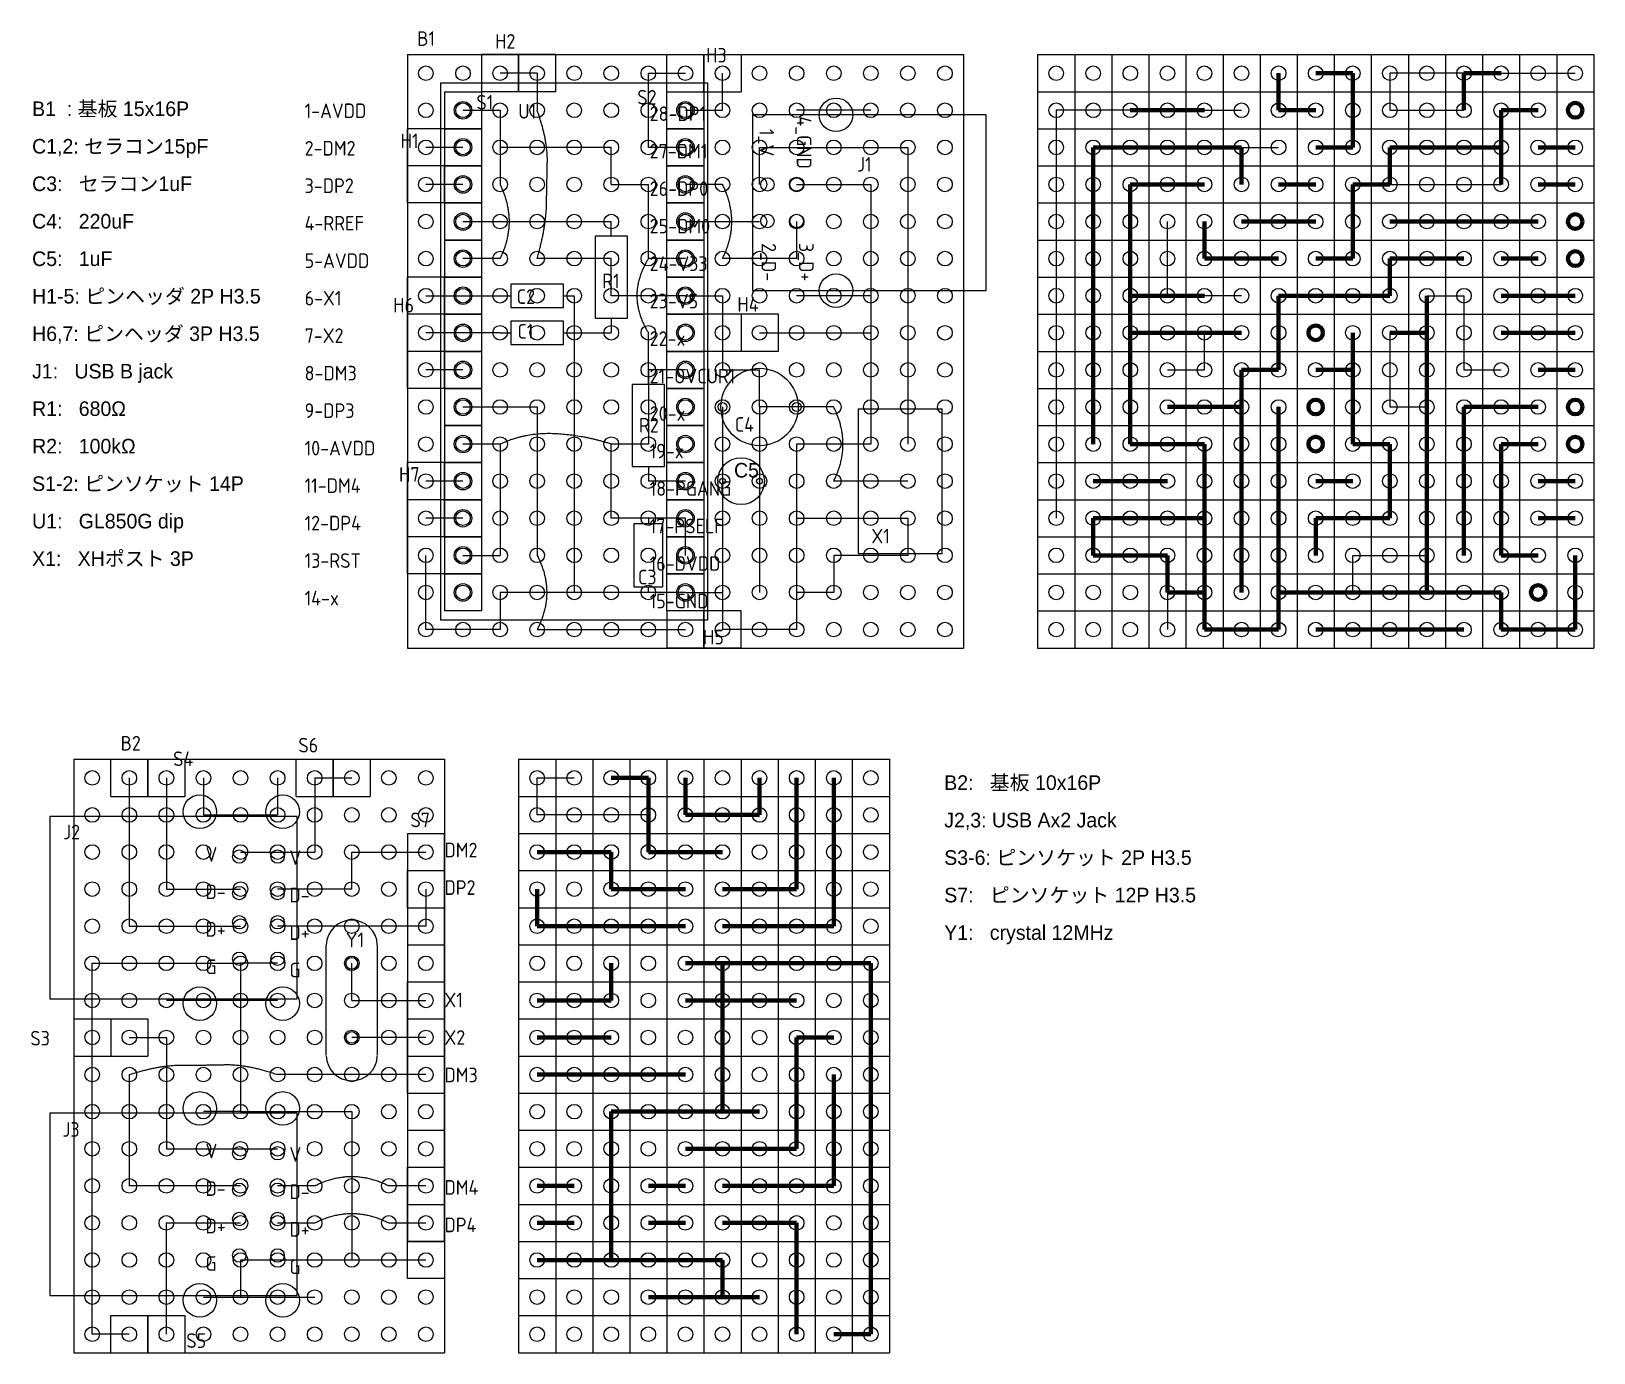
# Model space of a CAD drawing. Extents: x 33 to 140, y 134 to 224.
import ezdxf

# ---------------------------------------------------------------- set-up
doc = ezdxf.new("R2010")
doc.units = 0
doc.linetypes.add('DOT2', pattern=[3.175, 0, -3.175])
doc.linetypes.add('DOTTINY', pattern=[0.9525, 0, -0.9525])
doc.layers.get('0').update_dxf_attribs({"linetype": 'CONTINUOUS', "lineweight": 9})
for name, color, linetype, lineweight in [('0_GND', 7, 'CONTINUOUS', 15), ('0_wire', 92, 'CONTINUOUS', 15), ('5V line', 1, 'CONTINUOUS', 15), ('condenser', 5, 'CONTINUOUS', 15)]:
    doc.layers.add(name, color=color, linetype=linetype, lineweight=lineweight)
for name, color, linetype, lineweight, true_color in [('3.3V line', 40, 'CONTINUOUS', 15, 0xffaa00), ('crystal', 96, 'CONTINUOUS', 15, 0x008000), ('micon', 216, 'CONTINUOUS', 15, 0x800080), ('resister', 132, 'CONTINUOUS', 18, 0x00d4d4), ('socket_header', 56, 'CONTINUOUS', 15, 0x808000), ('terminal', 16, 'CONTINUOUS', 15, 0x800000), ('universal_board', 253, 'CONTINUOUS', 15, 0xa0a0a4)]:
    doc.layers.add(name, color=color, linetype=linetype, lineweight=lineweight, true_color=true_color)
doc.styles.add('iso', font='iso')
doc.styles.add('unicode', font='unicode')

msp = doc.modelspace()

# ---------------------------------------------------------------- texts
at = {"char_height": 1, "attachment_point": 4, "line_spacing_factor": 1.54, "style": 'unicode'}
for s, insert, width in [('B1  : 基板 15x16P\\PC1,2: セラコン15pF\\PC3:   セラコン1uF\\PC4:   220uF\\PC5:   1uF\\PH1-5: ピンヘッダ 2P H3.5\\PH6,7: ピンヘッダ 3P H3.5\\PJ1:   USB B jack\\PR1:   680Ω\\PR2:   100kΩ\\PS1-2: ピンソケット 14P\\PU1:   GL850G dip\\PX1:   XHポスト 3P\\P', (33.34, 203.55), 16.0778), ('B2:   基板 10x16P \\PJ2,3: USB Ax2 Jack\\PS3-6: ピンソケット 2P H3.5\\PS7:   ピンソケット 12P H3.5\\PY1:   crystal 12MHz', (95.83, 167.55), 17.5112)]:
    msp.add_mtext(s, dxfattribs=dict(at, insert=insert, width=width))
at = {"layer": 'condenser', "char_height": 1, "attachment_point": 4, "line_spacing_factor": 1.54}
for s, insert, width, style in [('C2', (66.54, 206.12), 1.2222, 'iso'), ('C1', (66.59, 203.74), 1, 'iso'), ('C4', (81.48, 197.36), 1.3333, 'iso'), ('C5', (81.43, 194.22), 1.2222, 'unicode'), ('C3', (74.85, 186.91), 1.2222, 'iso')]:
    msp.add_mtext(s, dxfattribs=dict(at, insert=insert, width=width, style=style))
at = {"layer": 'crystal', "insert": (54.83, 162.06), "char_height": 1, "width": 1.2222, "attachment_point": 4, "line_spacing_factor": 1.54, "style": 'iso'}
msp.add_mtext('Y1', dxfattribs=at)
at = {"layer": 'micon', "char_height": 1, "attachment_point": 4, "line_spacing_factor": 1.54, "style": 'iso'}
for s, insert, width in [('1-AVDD\\P2-DM2\\P3-DP2\\P4-RREF\\P5-AVDD\\P6-X1\\P7-X2\\P8-DM3\\P9-DP3\\P10-AVDD\\P11-DM4\\P12-DP4\\P13-RST\\P14-x', (52.01, 202.16), 5.5556), ('U1', (66.65, 218.81), 1.1111), ('28-DP1\\P27-DM1\\P26-DP0\\P25-DM0\\P24-V33\\P23-V5\\P22-x\\P21-OVCUR1\\P20-x\\P19-x\\P18-PGANG\\P17-PSELF\\P16-DVDD\\P15-GND', (75.65, 201.96), 6.7778)]:
    msp.add_mtext(s, dxfattribs=dict(at, insert=insert, width=width))
at = {"layer": 'resister', "char_height": 1, "attachment_point": 4, "line_spacing_factor": 1.54, "style": 'iso'}
for s, insert, width in [('R1', (72.4, 207.19), 1.1111), ('R2', (74.92, 197.31), 1.3333)]:
    msp.add_mtext(s, dxfattribs=dict(at, insert=insert, width=width))
at = {"layer": 'socket_header', "char_height": 1, "attachment_point": 4, "line_spacing_factor": 1.54, "style": 'iso'}
for s, insert, width in [('S1', (63.78, 219.43), 1.1111), ('S2', (74.8, 219.77), 1.3333)]:
    msp.add_mtext(s, dxfattribs=dict(at, insert=insert, width=width))
at = {"layer": 'terminal', "char_height": 1, "attachment_point": 4, "line_spacing_factor": 1.54, "style": 'iso'}
for s, insert, width in [('H2', (65.06, 223.6), 1.3333), ('H3', (79.52, 222.65), 1.3333), ('H1', (58.59, 216.79), 1.1111), ('J1', (89.86, 215.18), 0.8889), ('H6', (58.08, 205.53), 1.3333), ('H4', (81.66, 205.59), 1.4444), ('H7', (58.48, 193.94), 1.3333), ('X1', (90.84, 189.72), 1.2222), ('H5', (79.3, 182.8), 1.3333), ('S6', (51.58, 175.4), 1.3333), ('S4', (43, 174.47), 1.4444), ('S7', (59.26, 170.28), 1.3333), ('J2', (35.47, 169.45), 1.1111), ('V\\PD-\\PD+\\PG', (45.22, 164.07), 1.3333), ('V\\PD-\\PD+\\PG', (50.97, 163.85), 1.3333), ('DM2\\PDP2\\P\\P\\PX1\\PX2\\PDM3\\P\\P\\PDM4\\PDP4', (61.59, 155.38), 2.4444), ('S3', (33.22, 155.33), 1.3333), ('J3', (35.42, 149.08), 1.1111), ('V\\PD-\\PD+\\PG', (45.22, 143.75), 1.3333), ('V\\PD-\\PD+\\PG', (50.97, 143.53), 1.3333), ('S5', (43.9, 134.62), 1.3333)]:
    msp.add_mtext(s, dxfattribs=dict(at, insert=insert, width=width))
at = {"layer": 'terminal', "char_height": 1, "attachment_point": 5, "rotation": 270, "line_spacing_factor": 1.54, "style": 'iso'}
for s, insert, width in [('4_GND\\P1_V', (84.9, 216.67), 4.9722), ('3_D+\\P2_D-', (85.05, 208.48), 3.8611)]:
    msp.add_mtext(s, dxfattribs=dict(at, insert=insert, width=width))
at = {"layer": 'universal_board', "char_height": 1, "attachment_point": 4, "line_spacing_factor": 1.54, "style": 'iso'}
for s, insert, width in [('B1', (59.73, 223.79), 1.1111), ('B2', (39.41, 175.53), 1.3333)]:
    msp.add_mtext(s, dxfattribs=dict(at, insert=insert, width=width))

# ---------------------------------------------------------------- linework, layer by layer
at = {"layer": '0_GND'}
for p, q in [((88.26, 218.88), (85.72, 218.88)), ((90.8, 218.88), (88.26, 218.88)), ((108.58, 218.88), (103.5, 218.88)), ((103.5, 218.88), (103.5, 190.94)), ((113.66, 218.88), (116.2, 218.88)), ((85.72, 213.8), (90.8, 213.8)), ((90.8, 213.8), (90.8, 206.18)), ((111.12, 206.18), (111.12, 211.26)), ((70.48, 206.18), (70.48, 203.64)), ((88.26, 206.18), (85.72, 206.18)), ((90.8, 206.18), (88.26, 206.18)), ((90.8, 206.18), (90.8, 198.56)), ((116.2, 206.18), (113.66, 206.18)), ((128.9, 206.18), (131.44, 206.18)), ((131.44, 206.18), (131.44, 201.1)), ((70.48, 203.64), (73.02, 203.64)), ((70.48, 203.64), (70.48, 185.86)), ((83.18, 203.64), (90.8, 203.64)), ((113.66, 201.1), (113.66, 203.64)), ((126.36, 203.64), (126.36, 198.56)), ((111.12, 201.1), (113.66, 201.1)), ((131.44, 201.1), (133.98, 201.1)), ((80.64, 198.56), (80.64, 185.86)), ((90.8, 198.56), (90.8, 196.02)), ((126.36, 198.56), (128.9, 198.56)), ((88.26, 196.02), (85.72, 196.02)), ((85.72, 196.02), (85.72, 190.94)), ((90.8, 196.02), (88.26, 196.02)), ((85.72, 190.94), (93.34, 190.94)), ((85.72, 190.94), (85.72, 185.86)), ((93.34, 190.94), (93.34, 188.4)), ((60.32, 183.32), (60.32, 188.4)), ((93.34, 188.4), (88.26, 188.4)), ((88.26, 188.4), (88.26, 185.86)), ((123.82, 185.86), (123.82, 188.4)), ((123.82, 188.4), (128.9, 188.4)), ((70.48, 185.86), (65.4, 185.86)), ((65.4, 185.86), (65.4, 183.32)), ((75.56, 185.86), (70.48, 185.86)), ((78.1, 185.86), (75.56, 185.86)), ((78.1, 185.86), (80.64, 185.86)), ((80.64, 185.86), (80.64, 183.32)), ((85.72, 185.86), (85.72, 183.32)), ((88.26, 185.86), (85.72, 185.86)), ((111.12, 185.86), (111.12, 183.32)), ((65.4, 183.32), (60.32, 183.32)), ((85.72, 183.32), (80.64, 183.32)), ((45.08, 173.16), (45.08, 170.62)), ((50.16, 173.16), (50.16, 170.62)), ((45.08, 170.62), (50.16, 170.62)), ((37.46, 155.38), (37.46, 160.46)), ((37.46, 160.46), (47.62, 160.46)), ((50.16, 160.46), (47.62, 160.46)), ((47.62, 160.46), (47.62, 157.92)), ((45.08, 157.92), (42.54, 157.92)), ((47.62, 157.92), (45.08, 157.92)), ((50.16, 157.92), (47.62, 157.92)), ((47.62, 157.92), (47.62, 150.3)), ((37.46, 135.06), (37.46, 155.38)), ((47.62, 150.3), (45.08, 150.3)), ((47.62, 150.3), (50.16, 150.3)), ((50.16, 150.3), (52.7, 150.3)), ((52.7, 150.3), (55.24, 150.3)), ((55.24, 150.3), (55.24, 140.14)), ((50.16, 140.14), (47.62, 140.14)), ((47.62, 140.14), (47.62, 137.6)), ((60.32, 140.14), (50.16, 140.14)), ((45.08, 137.6), (47.62, 137.6)), ((47.62, 137.6), (50.16, 137.6)), ((50.16, 137.6), (52.7, 137.6)), ((40, 135.06), (37.46, 135.06))]:
    msp.add_line(p, q, dxfattribs=at)
at = {"layer": '0_GND', "lineweight": 200}
for p, q in [((108.58, 218.88), (111.12, 218.88)), ((111.12, 218.88), (113.66, 218.88)), ((113.66, 213.8), (108.58, 213.8)), ((108.58, 213.8), (108.58, 206.18)), ((108.58, 206.18), (111.12, 206.18)), ((108.58, 206.18), (108.58, 198.56)), ((111.12, 206.18), (113.66, 206.18)), ((128.9, 206.18), (128.9, 203.64)), ((116.2, 203.64), (108.58, 203.64)), ((128.9, 203.64), (126.36, 203.64)), ((128.9, 203.64), (128.9, 185.86)), ((108.58, 198.56), (108.58, 196.02)), ((118.74, 198.56), (118.74, 185.86)), ((108.58, 196.02), (111.12, 196.02)), ((111.12, 196.02), (113.66, 196.02)), ((113.66, 196.02), (113.66, 190.94)), ((106.04, 190.94), (106.04, 188.4)), ((113.66, 190.94), (106.04, 190.94)), ((113.66, 190.94), (113.66, 185.86)), ((106.04, 188.4), (111.12, 188.4)), ((111.12, 188.4), (111.12, 185.86)), ((139.06, 183.32), (139.06, 188.4)), ((111.12, 185.86), (113.66, 185.86)), ((113.66, 185.86), (113.66, 183.32)), ((118.74, 185.86), (118.74, 183.32)), ((121.28, 185.86), (118.74, 185.86)), ((121.28, 185.86), (123.82, 185.86)), ((123.82, 185.86), (128.9, 185.86)), ((128.9, 185.86), (133.98, 185.86)), ((133.98, 185.86), (133.98, 183.32)), ((113.66, 183.32), (118.74, 183.32)), ((133.98, 183.32), (139.06, 183.32)), ((78.1, 173.16), (78.1, 170.62)), ((83.18, 173.16), (83.18, 170.62)), ((83.18, 170.62), (78.1, 170.62)), ((78.1, 160.46), (80.64, 160.46)), ((80.64, 160.46), (80.64, 157.92)), ((90.8, 160.46), (80.64, 160.46)), ((90.8, 155.38), (90.8, 160.46)), ((78.1, 157.92), (80.64, 157.92)), ((80.64, 157.92), (83.18, 157.92)), ((80.64, 157.92), (80.64, 150.3)), ((83.18, 157.92), (85.72, 157.92)), ((90.8, 135.06), (90.8, 155.38)), ((75.56, 150.3), (73.02, 150.3)), ((73.02, 150.3), (73.02, 140.14)), ((78.1, 150.3), (75.56, 150.3)), ((80.64, 150.3), (78.1, 150.3)), ((80.64, 150.3), (83.18, 150.3)), ((67.94, 140.14), (78.1, 140.14)), ((78.1, 140.14), (80.64, 140.14)), ((80.64, 140.14), (80.64, 137.6)), ((78.1, 137.6), (75.56, 137.6)), ((80.64, 137.6), (78.1, 137.6)), ((83.18, 137.6), (80.64, 137.6)), ((88.26, 135.06), (90.8, 135.06))]:
    msp.add_line(p, q, dxfattribs=at)
at = {"layer": '0_wire'}
for p, q in [((75.56, 216.34), (75.56, 221.42)), ((75.56, 221.42), (78.1, 221.42)), ((80.64, 218.88), (80.64, 221.42)), ((78.1, 218.88), (80.64, 218.88)), ((62.86, 216.34), (60.32, 216.34)), ((78.1, 216.34), (75.56, 216.34)), ((62.86, 213.8), (60.32, 213.8)), ((80.64, 213.8), (78.1, 213.8)), ((62.86, 211.26), (73.02, 211.26)), ((78.1, 211.26), (83.18, 211.26)), ((85.72, 211.26), (85.72, 208.72)), ((85.72, 208.72), (80.64, 208.72)), ((60.32, 206.18), (65.4, 206.18)), ((62.86, 203.64), (60.32, 203.64)), ((65.4, 203.64), (62.86, 203.64)), ((62.86, 201.1), (60.32, 201.1)), ((62.86, 198.56), (67.94, 198.56)), ((67.94, 198.56), (67.94, 188.4)), ((62.86, 193.48), (60.32, 193.48)), ((78.1, 193.48), (75.56, 193.48)), ((62.86, 190.94), (60.32, 190.94)), ((67.94, 183.32), (75.56, 183.32)), ((75.56, 183.32), (78.1, 183.32)), ((40, 173.16), (40, 163)), ((42.54, 173.16), (42.54, 165.54)), ((55.24, 165.54), (55.24, 168.08)), ((55.24, 168.08), (60.32, 168.08)), ((42.54, 165.54), (47.62, 165.54)), ((55.24, 165.54), (50.16, 165.54)), ((60.32, 165.54), (60.32, 163)), ((40, 163), (47.62, 163)), ((60.32, 163), (50.16, 163)), ((55.24, 157.92), (55.24, 160.46)), ((55.24, 157.92), (60.32, 157.92)), ((60.32, 155.38), (55.24, 155.38)), ((40, 152.84), (40, 145.22)), ((60.32, 152.84), (50.16, 152.84)), ((47.62, 145.22), (40, 145.22)), ((52.7, 145.22), (50.16, 145.22)), ((60.32, 145.22), (57.78, 145.22)), ((42.54, 135.06), (42.54, 142.68)), ((42.54, 142.68), (47.62, 142.68)), ((50.16, 142.68), (52.7, 142.68)), ((57.78, 142.68), (60.32, 142.68))]:
    msp.add_line(p, q, dxfattribs=at)
at = {"layer": '0_wire', "lineweight": 200}
for p, q in [((118.74, 218.88), (118.74, 221.42)), ((123.82, 221.42), (121.28, 221.42)), ((123.82, 216.34), (123.82, 221.42)), ((121.28, 218.88), (118.74, 218.88)), ((121.28, 216.34), (123.82, 216.34)), ((136.52, 216.34), (139.06, 216.34)), ((118.74, 213.8), (121.28, 213.8)), ((136.52, 213.8), (139.06, 213.8)), ((113.66, 211.26), (113.66, 208.72)), ((121.28, 211.26), (116.2, 211.26)), ((136.52, 211.26), (126.36, 211.26)), ((113.66, 208.72), (118.74, 208.72)), ((139.06, 206.18), (133.98, 206.18)), ((133.98, 203.64), (136.52, 203.64)), ((136.52, 203.64), (139.06, 203.64)), ((136.52, 201.1), (139.06, 201.1)), ((136.52, 198.56), (131.44, 198.56)), ((131.44, 198.56), (131.44, 188.4)), ((121.28, 193.48), (123.82, 193.48)), ((136.52, 193.48), (139.06, 193.48)), ((136.52, 190.94), (139.06, 190.94)), ((123.82, 183.32), (121.28, 183.32)), ((131.44, 183.32), (123.82, 183.32)), ((85.72, 173.16), (85.72, 165.54)), ((88.26, 173.16), (88.26, 163)), ((73.02, 168.08), (67.94, 168.08)), ((73.02, 165.54), (73.02, 168.08)), ((67.94, 165.54), (67.94, 163)), ((73.02, 165.54), (78.1, 165.54)), ((85.72, 165.54), (80.64, 165.54)), ((67.94, 163), (78.1, 163)), ((88.26, 163), (80.64, 163)), ((73.02, 157.92), (73.02, 160.46)), ((73.02, 157.92), (67.94, 157.92)), ((67.94, 155.38), (73.02, 155.38)), ((67.94, 152.84), (78.1, 152.84)), ((88.26, 152.84), (88.26, 145.22)), ((67.94, 145.22), (70.48, 145.22)), ((75.56, 145.22), (78.1, 145.22)), ((80.64, 145.22), (88.26, 145.22)), ((70.48, 142.68), (67.94, 142.68)), ((78.1, 142.68), (75.56, 142.68)), ((85.72, 142.68), (80.64, 142.68)), ((85.72, 135.06), (85.72, 142.68))]:
    msp.add_line(p, q, dxfattribs=at)
at = {"layer": '0_wire'}
for centre in [(60.32, 218.88), (60.32, 211.26), (60.32, 208.72), (78.1, 203.64), (60.32, 198.56), (78.1, 198.56), (60.32, 196.02), (78.1, 196.02), (62.86, 185.86)]:
    msp.add_circle(centre, 0.5, dxfattribs=at)
at = {"layer": '0_wire', "lineweight": 200}
for centre in [(139.06, 218.88), (139.06, 211.26), (139.06, 208.72), (121.28, 203.64), (121.28, 198.56), (139.06, 198.56), (121.28, 196.02), (139.06, 196.02), (136.52, 185.86)]:
    msp.add_circle(centre, 0.5, dxfattribs=at)
at = {"layer": '3.3V line'}
for p, q in [((62.86, 218.88), (65.4, 218.88)), ((65.4, 218.88), (65.4, 216.34)), ((73.02, 216.34), (65.4, 216.34)), ((65.4, 216.34), (65.4, 213.8)), ((73.02, 213.8), (73.02, 216.34)), ((73.02, 213.8), (75.56, 213.8)), ((75.56, 208.72), (75.56, 213.8)), ((126.36, 213.8), (133.98, 213.8)), ((65.4, 208.72), (62.86, 208.72)), ((78.1, 208.72), (75.56, 208.72)), ((75.56, 201.1), (75.56, 203.64)), ((78.1, 201.1), (75.56, 201.1)), ((75.56, 201.1), (75.56, 196.02)), ((65.4, 196.02), (62.86, 196.02)), ((65.4, 196.02), (65.4, 188.4)), ((75.56, 196.02), (73.02, 196.02)), ((73.02, 190.94), (73.02, 196.02)), ((78.1, 190.94), (73.02, 190.94)), ((78.1, 188.4), (78.1, 190.94)), ((62.86, 188.4), (65.4, 188.4))]:
    msp.add_line(p, q, dxfattribs=at)
at = {"layer": '3.3V line', "lineweight": 200}
for p, q in [((136.52, 218.88), (133.98, 218.88)), ((133.98, 218.88), (133.98, 216.34)), ((126.36, 213.8), (126.36, 216.34)), ((126.36, 216.34), (133.98, 216.34)), ((133.98, 216.34), (133.98, 213.8)), ((123.82, 208.72), (123.82, 213.8)), ((126.36, 213.8), (123.82, 213.8)), ((121.28, 208.72), (123.82, 208.72)), ((133.98, 208.72), (136.52, 208.72)), ((123.82, 201.1), (123.82, 203.64)), ((121.28, 201.1), (123.82, 201.1)), ((123.82, 201.1), (123.82, 196.02)), ((123.82, 196.02), (126.36, 196.02)), ((126.36, 190.94), (126.36, 196.02)), ((133.98, 196.02), (136.52, 196.02)), ((133.98, 196.02), (133.98, 188.4)), ((121.28, 188.4), (121.28, 190.94)), ((121.28, 190.94), (126.36, 190.94)), ((136.52, 188.4), (133.98, 188.4))]:
    msp.add_line(p, q, dxfattribs=at)
at = {"layer": '5V line'}
for p, q in [((67.94, 221.42), (65.4, 221.42)), ((67.94, 221.42), (67.94, 218.88)), ((131.44, 221.42), (126.36, 221.42)), ((126.36, 221.42), (126.36, 218.88)), ((133.98, 221.42), (139.06, 221.42)), ((126.36, 218.88), (131.44, 218.88)), ((83.18, 213.8), (83.18, 216.34)), ((83.18, 216.34), (93.34, 216.34)), ((93.34, 216.34), (93.34, 203.64)), ((116.2, 216.34), (118.74, 216.34)), ((73.02, 208.72), (67.94, 208.72)), ((73.02, 206.18), (73.02, 208.72)), ((78.1, 206.18), (73.02, 206.18)), ((78.1, 206.18), (80.64, 206.18)), ((80.64, 206.18), (80.64, 201.1)), ((93.34, 203.64), (93.34, 196.02)), ((80.64, 201.1), (83.18, 201.1)), ((83.18, 198.56), (83.18, 201.1)), ((85.72, 198.56), (83.18, 198.56)), ((83.18, 198.56), (83.18, 193.48)), ((88.26, 198.56), (85.72, 198.56)), ((83.18, 193.48), (83.18, 188.4)), ((93.34, 193.48), (88.26, 193.48)), ((83.18, 188.4), (83.18, 185.86)), ((52.7, 173.16), (52.7, 168.08)), ((52.7, 173.16), (55.24, 173.16)), ((67.94, 170.62), (67.94, 173.16)), ((67.94, 173.16), (70.48, 173.16)), ((75.56, 170.62), (67.94, 170.62)), ((47.62, 168.08), (50.16, 168.08)), ((50.16, 168.08), (52.7, 168.08)), ((40, 155.38), (42.54, 155.38)), ((42.54, 155.38), (42.54, 147.76)), ((42.54, 147.76), (47.62, 147.76)), ((47.62, 147.76), (50.16, 147.76))]:
    msp.add_line(p, q, dxfattribs=at)
at = {"layer": '5V line', "lineweight": 200}
for p, q in [((131.44, 221.42), (133.98, 221.42)), ((131.44, 221.42), (131.44, 218.88)), ((116.2, 216.34), (106.04, 216.34)), ((106.04, 216.34), (106.04, 203.64)), ((116.2, 213.8), (116.2, 216.34)), ((126.36, 206.18), (126.36, 208.72)), ((126.36, 208.72), (131.44, 208.72)), ((118.74, 206.18), (118.74, 201.1)), ((121.28, 206.18), (118.74, 206.18)), ((121.28, 206.18), (126.36, 206.18)), ((106.04, 203.64), (106.04, 196.02)), ((116.2, 198.56), (116.2, 201.1)), ((118.74, 201.1), (116.2, 201.1)), ((111.12, 198.56), (113.66, 198.56)), ((113.66, 198.56), (116.2, 198.56)), ((116.2, 198.56), (116.2, 193.48)), ((106.04, 193.48), (111.12, 193.48)), ((116.2, 193.48), (116.2, 188.4)), ((116.2, 188.4), (116.2, 185.86)), ((75.56, 173.16), (73.02, 173.16)), ((75.56, 173.16), (75.56, 168.08)), ((78.1, 168.08), (75.56, 168.08)), ((80.64, 168.08), (78.1, 168.08)), ((88.26, 155.38), (85.72, 155.38)), ((85.72, 155.38), (85.72, 147.76)), ((80.64, 147.76), (78.1, 147.76)), ((85.72, 147.76), (80.64, 147.76))]:
    msp.add_line(p, q, dxfattribs=at)
at = {"layer": 'condenser'}
for p, q in [((66.14, 206.98), (66.14, 205.38)), ((69.74, 206.98), (66.14, 206.98)), ((69.74, 205.38), (69.74, 206.98)), ((65.4, 206.18), (66.14, 206.18)), ((69.74, 206.18), (70.48, 206.18)), ((66.14, 205.38), (69.74, 205.38)), ((65.4, 203.64), (66.14, 203.64)), ((66.14, 204.44), (66.14, 202.84)), ((69.74, 204.44), (66.14, 204.44)), ((69.74, 202.84), (69.74, 204.44)), ((69.74, 203.64), (70.48, 203.64)), ((66.14, 202.84), (69.74, 202.84)), ((74.56, 190.55), (74.56, 186.25)), ((76.56, 190.55), (74.56, 190.55)), ((75.56, 190.94), (75.56, 190.55)), ((76.56, 186.25), (76.56, 190.55)), ((74.56, 186.25), (76.56, 186.25)), ((75.56, 185.86), (75.56, 186.25))]:
    msp.add_line(p, q, dxfattribs=at)
for centre, radius in [((83.18, 198.56), 2.65), ((80.64, 198.56), 0.3), ((85.72, 198.56), 0.3), ((81.91, 193.48), 1.6), ((80.64, 193.48), 0.2), ((83.18, 193.48), 0.2)]:
    msp.add_circle(centre, radius, dxfattribs=at)
at = {"layer": 'crystal'}
for p, q in [((53.49, 154.17), (53.49, 161.67)), ((56.99, 161.67), (56.99, 154.17))]:
    msp.add_line(p, q, dxfattribs=at)
for centre in [(55.24, 160.46), (55.24, 155.38)]:
    msp.add_circle(centre, 0.4, dxfattribs=at)
for centre, start, end in [((55.24, 161.67), 1.3532, 178.6468), ((55.24, 154.17), 181.3532, 358.6468)]:
    msp.add_arc(centre, 1.75, start, end, dxfattribs=at)
at = {"layer": 'micon'}
for p, q in [((61.35, 183.97), (61.35, 220.77)), ((61.35, 220.77), (79.61, 220.77)), ((79.61, 220.77), (79.61, 183.97)), ((79.61, 183.97), (61.35, 183.97))]:
    msp.add_line(p, q, dxfattribs=at)
for centre in [(62.86, 218.88), (78.1, 218.88), (62.86, 216.34), (78.1, 216.34), (62.86, 213.8), (78.1, 213.8), (62.86, 211.26), (78.1, 211.26), (62.86, 208.72), (78.1, 208.72), (62.86, 206.18), (78.1, 206.18), (62.86, 203.64), (78.1, 203.64), (62.86, 201.1), (78.1, 201.1), (62.86, 198.56), (78.1, 198.56), (62.86, 196.02), (78.1, 196.02), (62.86, 193.48), (78.1, 193.48), (62.86, 190.94), (78.1, 190.94), (62.86, 188.4), (78.1, 188.4), (62.86, 185.86), (78.1, 185.86)]:
    msp.add_circle(centre, 0.6, dxfattribs=at)
at = {"layer": 'resister'}
for p, q in [((73.02, 210.25), (73.02, 211.26)), ((71.92, 210.25), (71.92, 204.65)), ((74.12, 210.25), (71.92, 210.25)), ((74.12, 204.65), (74.12, 210.25)), ((71.92, 204.65), (74.12, 204.65)), ((73.02, 204.65), (73.02, 203.64)), ((75.56, 200.09), (75.56, 201.1)), ((74.46, 200.09), (74.46, 194.49)), ((76.66, 200.09), (74.46, 200.09)), ((76.66, 194.49), (76.66, 200.09)), ((74.46, 194.49), (76.66, 194.49)), ((75.56, 194.49), (75.56, 193.48))]:
    msp.add_line(p, q, dxfattribs=at)
for points in [[(67.94, 208.72), (68.55, 210.86), (68.61, 213.87), (68.67, 216.85), (67.94, 218.88)], [(65.4, 213.8), (66.63, 211.26), (65.4, 208.72)], [(80.64, 208.72), (81.91, 211.27), (80.64, 213.8)], [(75.56, 208.72), (73.99, 206.18), (75.56, 203.64)], [(88.26, 193.48), (89.53, 196.03), (88.26, 198.56)], [(73.02, 196.02), (71.1, 196.63), (67.18, 196.82), (65.4, 196.02)], [(67.94, 188.4), (69.25, 185.85), (67.94, 183.32)], [(40, 152.84), (42.08, 153.5), (45.05, 153.48), (48.04, 153.56), (50.16, 152.84)], [(52.7, 145.22), (55.24, 146.51), (57.78, 145.22)], [(52.7, 142.68), (55.24, 143.97), (57.78, 142.68)]]:
    msp.add_open_spline(points, degree=2, dxfattribs=at)
at = {"layer": 'socket_header'}
for p, q in [((61.59, 220.15), (64.13, 220.15)), ((61.59, 220.15), (61.59, 217.61)), ((64.13, 220.15), (64.13, 217.61)), ((76.83, 217.61), (76.83, 220.15)), ((79.37, 220.15), (79.37, 217.61)), ((64.13, 217.61), (61.59, 217.61)), ((61.59, 217.61), (64.13, 217.61)), ((61.59, 217.61), (61.59, 215.07)), ((64.13, 217.61), (64.13, 215.07)), ((79.37, 217.61), (76.83, 217.61)), ((76.83, 217.61), (79.37, 217.61)), ((76.83, 215.07), (76.83, 217.61)), ((79.37, 217.61), (79.37, 215.07)), ((64.13, 215.07), (61.59, 215.07)), ((61.59, 215.07), (64.13, 215.07)), ((64.13, 215.07), (64.13, 212.53)), ((79.37, 215.07), (76.83, 215.07)), ((76.83, 215.07), (79.37, 215.07)), ((76.83, 212.53), (76.83, 215.07)), ((79.37, 215.07), (79.37, 212.53)), ((64.13, 212.53), (61.59, 212.53)), ((61.59, 212.53), (64.13, 212.53)), ((61.59, 212.53), (61.59, 209.99)), ((64.13, 212.53), (64.13, 209.99)), ((79.37, 212.53), (76.83, 212.53)), ((76.83, 212.53), (79.37, 212.53)), ((76.83, 209.99), (76.83, 212.53)), ((79.37, 212.53), (79.37, 209.99)), ((64.13, 209.99), (61.59, 209.99)), ((61.59, 209.99), (64.13, 209.99)), ((61.59, 209.99), (61.59, 207.45)), ((64.13, 209.99), (64.13, 207.45)), ((79.37, 209.99), (76.83, 209.99)), ((76.83, 209.99), (79.37, 209.99)), ((76.83, 207.45), (76.83, 209.99)), ((79.37, 209.99), (79.37, 207.45)), ((64.13, 207.45), (61.59, 207.45)), ((61.59, 207.45), (64.13, 207.45)), ((64.13, 207.45), (64.13, 204.91)), ((79.37, 207.45), (76.83, 207.45)), ((76.83, 207.45), (79.37, 207.45)), ((76.83, 204.91), (76.83, 207.45)), ((79.37, 207.45), (79.37, 204.91)), ((64.13, 204.91), (61.59, 204.91)), ((61.59, 204.91), (64.13, 204.91)), ((64.13, 204.91), (64.13, 202.37)), ((79.37, 204.91), (76.83, 204.91)), ((76.83, 204.91), (79.37, 204.91)), ((76.83, 202.37), (76.83, 204.91)), ((79.37, 204.91), (79.37, 202.37)), ((64.13, 202.37), (61.59, 202.37)), ((61.59, 202.37), (64.13, 202.37)), ((64.13, 202.37), (64.13, 199.83)), ((79.37, 202.37), (76.83, 202.37)), ((76.83, 202.37), (79.37, 202.37)), ((76.83, 199.83), (76.83, 202.37)), ((79.37, 202.37), (79.37, 199.83)), ((64.13, 199.83), (61.59, 199.83)), ((61.59, 199.83), (64.13, 199.83)), ((61.59, 199.83), (61.59, 197.29)), ((64.13, 199.83), (64.13, 197.29)), ((79.37, 199.83), (76.83, 199.83)), ((76.83, 199.83), (79.37, 199.83)), ((76.83, 197.29), (76.83, 199.83)), ((79.37, 199.83), (79.37, 197.29)), ((64.13, 197.29), (61.59, 197.29)), ((61.59, 197.29), (64.13, 197.29)), ((61.59, 197.29), (61.59, 194.75)), ((64.13, 197.29), (64.13, 194.75)), ((79.37, 197.29), (76.83, 197.29)), ((76.83, 197.29), (79.37, 197.29)), ((76.83, 194.75), (76.83, 197.29)), ((79.37, 197.29), (79.37, 194.75)), ((64.13, 194.75), (61.59, 194.75)), ((61.59, 194.75), (64.13, 194.75)), ((64.13, 194.75), (64.13, 192.21)), ((79.37, 194.75), (76.83, 194.75)), ((76.83, 194.75), (79.37, 194.75)), ((76.83, 192.21), (76.83, 194.75)), ((79.37, 194.75), (79.37, 192.21)), ((64.13, 192.21), (61.59, 192.21)), ((61.59, 192.21), (64.13, 192.21)), ((64.13, 192.21), (64.13, 189.67)), ((79.37, 192.21), (76.83, 192.21)), ((76.83, 192.21), (79.37, 192.21)), ((76.83, 189.67), (76.83, 192.21)), ((79.37, 192.21), (79.37, 189.67)), ((64.13, 189.67), (61.59, 189.67)), ((61.59, 189.67), (64.13, 189.67)), ((64.13, 189.67), (64.13, 187.13)), ((79.37, 189.67), (76.83, 189.67)), ((76.83, 189.67), (79.37, 189.67)), ((76.83, 187.13), (76.83, 189.67)), ((79.37, 189.67), (79.37, 187.13)), ((64.13, 187.13), (61.59, 187.13)), ((61.59, 187.13), (64.13, 187.13)), ((61.59, 187.13), (61.59, 184.59)), ((64.13, 187.13), (64.13, 184.59)), ((79.37, 187.13), (76.83, 187.13)), ((76.83, 187.13), (79.37, 187.13)), ((76.83, 184.59), (76.83, 187.13)), ((79.37, 187.13), (79.37, 184.59)), ((64.13, 184.59), (61.59, 184.59)), ((79.37, 184.59), (76.83, 184.59))]:
    msp.add_line(p, q, dxfattribs=at)
at = {"layer": 'socket_header', "linetype": 'DOTTINY'}
msp.add_line((76.83, 220.15), (79.37, 220.15), dxfattribs=at)
at = {"layer": 'socket_header', "linetype": 'DOT2'}
msp.add_line((79.37, 220.15), (76.83, 220.15), dxfattribs=at)
at = {"layer": 'terminal'}
for p, q in [((64.13, 222.69), (64.13, 220.15)), ((66.67, 222.69), (64.13, 222.69)), ((66.67, 222.69), (66.67, 220.15)), ((69.21, 222.69), (66.67, 222.69)), ((66.67, 220.15), (66.67, 222.69)), ((69.21, 220.15), (69.21, 222.69)), ((76.83, 220.15), (76.83, 222.69)), ((76.83, 222.69), (79.37, 222.69)), ((79.37, 222.69), (79.37, 220.15)), ((79.37, 220.15), (79.37, 222.69)), ((79.37, 222.69), (81.91, 222.69)), ((81.91, 222.69), (81.91, 220.15)), ((66.67, 220.15), (64.13, 220.15)), ((69.21, 220.15), (66.67, 220.15)), ((76.83, 220.15), (79.37, 220.15)), ((79.37, 220.15), (81.91, 220.15)), ((98.7, 218.57), (82.7, 218.57)), ((82.7, 218.57), (82.7, 206.53)), ((98.7, 206.53), (98.7, 218.57)), ((61.59, 217.61), (59.05, 217.61)), ((59.05, 215.07), (59.05, 217.61)), ((61.59, 217.61), (61.59, 215.07)), ((61.59, 215.07), (59.05, 215.07)), ((59.05, 212.53), (59.05, 215.07)), ((61.59, 215.07), (59.05, 215.07)), ((61.59, 212.53), (61.59, 215.07)), ((61.59, 215.07), (61.59, 212.53)), ((61.59, 212.53), (59.05, 212.53)), ((61.59, 207.45), (59.05, 207.45)), ((59.05, 204.91), (59.05, 207.45)), ((61.59, 204.91), (61.59, 207.45)), ((61.59, 207.45), (61.59, 204.91)), ((82.7, 206.53), (98.7, 206.53)), ((61.59, 204.91), (59.05, 204.91)), ((59.05, 202.37), (59.05, 204.91)), ((61.59, 204.91), (59.05, 204.91)), ((61.59, 202.37), (61.59, 204.91)), ((61.59, 204.91), (61.59, 202.37)), ((79.37, 204.91), (79.37, 202.37)), ((81.91, 204.91), (79.37, 204.91)), ((81.91, 204.91), (81.91, 202.37)), ((81.91, 204.91), (81.91, 202.37)), ((84.45, 204.91), (81.91, 204.91)), ((84.45, 204.91), (84.45, 202.37)), ((61.59, 202.37), (59.05, 202.37)), ((59.05, 199.83), (59.05, 202.37)), ((61.59, 202.37), (59.05, 202.37)), ((61.59, 199.83), (61.59, 202.37)), ((61.59, 202.37), (61.59, 199.83)), ((81.91, 202.37), (79.37, 202.37)), ((84.45, 202.37), (81.91, 202.37)), ((61.59, 199.83), (59.05, 199.83)), ((89.94, 198.43), (89.94, 188.53)), ((89.94, 198.43), (95.69, 198.43)), ((95.69, 188.53), (95.69, 198.43)), ((61.59, 194.75), (59.05, 194.75)), ((59.05, 192.21), (59.05, 194.75)), ((61.59, 192.21), (61.59, 194.75)), ((61.59, 194.75), (61.59, 192.21)), ((61.59, 192.21), (59.05, 192.21)), ((59.05, 189.67), (59.05, 192.21)), ((61.59, 192.21), (59.05, 192.21)), ((61.59, 189.67), (61.59, 192.21)), ((61.59, 192.21), (61.59, 189.67)), ((61.59, 189.67), (59.05, 189.67)), ((59.05, 187.13), (59.05, 189.67)), ((61.59, 189.67), (59.05, 189.67)), ((61.59, 189.67), (61.59, 187.13)), ((89.94, 188.53), (95.69, 188.53)), ((61.59, 187.13), (59.05, 187.13)), ((76.83, 184.59), (76.83, 182.05)), ((79.37, 184.59), (76.83, 184.59)), ((79.37, 184.59), (79.37, 182.05)), ((81.91, 184.59), (79.37, 184.59)), ((79.37, 182.05), (79.37, 184.59)), ((81.91, 182.05), (81.91, 184.59)), ((79.37, 182.05), (76.83, 182.05)), ((81.91, 182.05), (79.37, 182.05)), ((38.73, 171.89), (38.73, 174.43)), ((38.73, 174.43), (41.27, 174.43)), ((41.27, 174.43), (41.27, 171.89)), ((41.27, 171.89), (41.27, 174.43)), ((41.27, 174.43), (43.81, 174.43)), ((43.81, 174.43), (43.81, 171.89)), ((51.43, 171.89), (51.43, 174.43)), ((51.43, 174.43), (53.97, 174.43)), ((53.97, 174.43), (53.97, 171.89)), ((53.97, 171.89), (53.97, 174.43)), ((53.97, 174.43), (56.51, 174.43)), ((56.51, 174.43), (56.51, 171.89)), ((38.73, 171.89), (41.27, 171.89)), ((41.27, 171.89), (43.81, 171.89)), ((51.43, 171.89), (53.97, 171.89)), ((53.97, 171.89), (56.51, 171.89)), ((51.51, 170.52), (34.55, 170.52)), ((34.55, 170.52), (34.55, 158.02)), ((51.51, 158.02), (51.51, 170.52)), ((59.05, 169.35), (61.59, 169.35)), ((59.05, 169.35), (59.05, 166.81)), ((61.59, 166.81), (61.59, 169.35)), ((59.05, 164.27), (59.05, 166.81)), ((59.05, 166.81), (61.59, 166.81)), ((59.05, 166.81), (59.05, 164.27)), ((59.05, 166.81), (61.59, 166.81)), ((61.59, 164.27), (61.59, 166.81)), ((59.05, 164.27), (61.59, 164.27)), ((59.05, 164.27), (61.59, 164.27)), ((59.05, 164.27), (59.05, 161.73)), ((61.59, 161.73), (61.59, 164.27)), ((59.05, 161.73), (61.59, 161.73)), ((59.05, 161.73), (61.59, 161.73)), ((59.05, 161.73), (59.05, 159.19)), ((61.59, 159.19), (61.59, 161.73)), ((59.05, 156.65), (59.05, 159.19)), ((59.05, 159.19), (61.59, 159.19)), ((59.05, 159.19), (59.05, 156.65)), ((59.05, 159.19), (61.59, 159.19)), ((61.59, 156.65), (61.59, 159.19)), ((34.55, 158.02), (51.51, 158.02)), ((36.19, 156.65), (36.19, 154.11)), ((36.19, 156.65), (38.73, 156.65)), ((38.73, 156.65), (38.73, 154.11)), ((38.73, 156.65), (41.27, 156.65)), ((38.73, 156.65), (38.73, 154.11)), ((41.27, 156.65), (41.27, 154.11)), ((59.05, 154.11), (59.05, 156.65)), ((59.05, 156.65), (61.59, 156.65)), ((59.05, 156.65), (59.05, 154.11)), ((59.05, 156.65), (61.59, 156.65)), ((61.59, 154.11), (61.59, 156.65)), ((36.19, 154.11), (38.73, 154.11)), ((38.73, 154.11), (41.27, 154.11)), ((59.05, 151.57), (59.05, 154.11)), ((59.05, 154.11), (61.59, 154.11)), ((59.05, 154.11), (59.05, 151.57)), ((59.05, 154.11), (61.59, 154.11)), ((61.59, 151.57), (61.59, 154.11)), ((59.05, 151.57), (61.59, 151.57)), ((59.05, 151.57), (61.59, 151.57)), ((59.05, 151.57), (59.05, 149.03)), ((61.59, 149.03), (61.59, 151.57)), ((51.51, 150.2), (34.55, 150.2)), ((34.55, 150.2), (34.55, 137.7)), ((51.51, 137.7), (51.51, 150.2)), ((59.05, 149.03), (61.59, 149.03)), ((59.05, 149.03), (61.59, 149.03)), ((59.05, 149.03), (59.05, 146.49)), ((61.59, 146.49), (61.59, 149.03)), ((59.05, 143.95), (59.05, 146.49)), ((59.05, 146.49), (61.59, 146.49)), ((59.05, 146.49), (59.05, 143.95)), ((59.05, 146.49), (61.59, 146.49)), ((61.59, 143.95), (61.59, 146.49)), ((59.05, 141.41), (59.05, 143.95)), ((59.05, 143.95), (61.59, 143.95)), ((59.05, 143.95), (59.05, 141.41)), ((59.05, 143.95), (61.59, 143.95)), ((61.59, 141.41), (61.59, 143.95)), ((59.05, 141.41), (61.59, 141.41)), ((59.05, 138.87), (59.05, 141.41)), ((61.59, 141.41), (59.05, 141.41)), ((61.59, 141.41), (61.59, 138.87)), ((61.59, 138.87), (59.05, 138.87)), ((34.55, 137.7), (51.51, 137.7)), ((38.73, 133.79), (38.73, 136.33)), ((38.73, 136.33), (41.27, 136.33)), ((41.27, 136.33), (41.27, 133.79)), ((41.27, 133.79), (41.27, 136.33)), ((41.27, 136.33), (43.81, 136.33)), ((43.81, 136.33), (43.81, 133.79)), ((38.73, 133.79), (41.27, 133.79)), ((41.27, 133.79), (43.81, 133.79))]:
    msp.add_line(p, q, dxfattribs=at)
for centre, radius in [((88.42, 218.57), 1.15), ((83.72, 213.8), 0.46), ((85.72, 213.8), 0.46), ((83.72, 211.3), 0.46), ((85.72, 211.3), 0.46), ((88.42, 206.53), 1.15), ((93.34, 196.02), 0.5), ((93.34, 193.48), 0.5), ((93.34, 190.94), 0.5), ((44.83, 170.84), 1.15), ((50.51, 170.84), 1.15), ((47.53, 167.77), 0.46), ((50.16, 167.77), 0.46), ((47.53, 165.27), 0.46), ((50.16, 165.27), 0.46), ((47.53, 163.27), 0.46), ((50.16, 163.27), 0.46), ((47.53, 160.77), 0.46), ((50.16, 160.77), 0.46), ((44.83, 157.7), 1.15), ((50.51, 157.7), 1.15), ((44.83, 150.52), 1.15), ((50.51, 150.52), 1.15), ((47.53, 147.45), 0.46), ((50.16, 147.45), 0.46), ((47.53, 144.95), 0.46), ((50.16, 144.95), 0.46), ((47.53, 142.95), 0.46), ((50.16, 142.95), 0.46), ((47.53, 140.45), 0.46), ((50.16, 140.45), 0.46), ((44.83, 137.38), 1.15), ((50.51, 137.38), 1.15)]:
    msp.add_circle(centre, radius, dxfattribs=at)
at = {"layer": 'universal_board'}
for p, q in [((59.05, 222.69), (59.05, 182.05)), ((59.05, 222.69), (97.15, 222.69)), ((97.15, 222.69), (97.15, 182.05)), ((102.23, 222.69), (102.23, 182.05)), ((102.23, 222.69), (140.33, 222.69)), ((104.77, 222.69), (104.77, 182.05)), ((107.31, 222.69), (107.31, 182.05)), ((109.85, 222.69), (109.85, 182.05)), ((112.39, 222.69), (112.39, 182.05)), ((114.93, 222.69), (114.93, 182.05)), ((117.47, 222.69), (117.47, 182.05)), ((120.01, 222.69), (120.01, 182.05)), ((122.55, 222.69), (122.55, 182.05)), ((125.09, 222.69), (125.09, 182.05)), ((127.63, 222.69), (127.63, 182.05)), ((130.17, 222.69), (130.17, 182.05)), ((132.71, 222.69), (132.71, 182.05)), ((135.25, 222.69), (135.25, 182.05)), ((137.79, 222.69), (137.79, 182.05)), ((140.33, 222.69), (140.33, 182.05)), ((102.23, 220.15), (140.33, 220.15)), ((102.23, 217.61), (140.33, 217.61)), ((102.23, 215.07), (140.33, 215.07)), ((102.23, 212.53), (140.33, 212.53)), ((102.23, 209.99), (140.33, 209.99)), ((102.23, 207.45), (140.33, 207.45)), ((102.23, 204.91), (140.33, 204.91)), ((102.23, 202.37), (140.33, 202.37)), ((102.23, 199.83), (140.33, 199.83)), ((102.23, 197.29), (140.33, 197.29)), ((102.23, 194.75), (140.33, 194.75)), ((102.23, 192.21), (140.33, 192.21)), ((102.23, 189.67), (140.33, 189.67)), ((102.23, 187.13), (140.33, 187.13)), ((102.23, 184.59), (140.33, 184.59)), ((59.05, 182.05), (97.15, 182.05)), ((102.23, 182.05), (140.33, 182.05)), ((36.19, 174.43), (36.19, 133.79)), ((36.19, 174.43), (61.59, 174.43)), ((61.59, 174.43), (61.59, 133.79)), ((66.67, 174.43), (66.67, 133.79)), ((66.67, 174.43), (92.07, 174.43)), ((69.21, 174.43), (69.21, 133.79)), ((71.75, 174.43), (71.75, 133.79)), ((74.29, 174.43), (74.29, 133.79)), ((76.83, 174.43), (76.83, 133.79)), ((79.37, 174.43), (79.37, 133.79)), ((81.91, 174.43), (81.91, 133.79)), ((84.45, 174.43), (84.45, 133.79)), ((86.99, 174.43), (86.99, 133.79)), ((89.53, 174.43), (89.53, 133.79)), ((92.07, 174.43), (92.07, 133.79)), ((66.67, 171.89), (92.07, 171.89)), ((66.67, 169.35), (92.07, 169.35)), ((66.67, 166.81), (92.07, 166.81)), ((66.67, 164.27), (92.07, 164.27)), ((66.67, 161.73), (92.07, 161.73)), ((66.67, 159.19), (92.07, 159.19)), ((66.67, 156.65), (92.07, 156.65)), ((66.67, 154.11), (92.07, 154.11)), ((66.67, 151.57), (92.07, 151.57)), ((66.67, 149.03), (92.07, 149.03)), ((66.67, 146.49), (92.07, 146.49)), ((66.67, 143.95), (92.07, 143.95)), ((66.67, 141.41), (92.07, 141.41)), ((66.67, 138.87), (92.07, 138.87)), ((66.67, 136.33), (92.07, 136.33)), ((36.19, 133.79), (61.59, 133.79)), ((66.67, 133.79), (92.07, 133.79))]:
    msp.add_line(p, q, dxfattribs=at)
for centre in [(60.32, 221.42), (62.86, 221.42), (65.4, 221.42), (67.94, 221.42), (70.48, 221.42), (73.02, 221.42), (75.56, 221.42), (78.1, 221.42), (80.64, 221.42), (83.18, 221.42), (85.72, 221.42), (88.26, 221.42), (90.8, 221.42), (93.34, 221.42), (95.88, 221.42), (103.5, 221.42), (106.04, 221.42), (108.58, 221.42), (111.12, 221.42), (113.66, 221.42), (116.2, 221.42), (118.74, 221.42), (121.28, 221.42), (123.82, 221.42), (126.36, 221.42), (128.9, 221.42), (131.44, 221.42), (133.98, 221.42), (136.52, 221.42), (139.06, 221.42), (60.32, 218.88), (62.86, 218.88), (65.4, 218.88), (67.94, 218.88), (70.48, 218.88), (73.02, 218.88), (75.56, 218.88), (78.1, 218.88), (80.64, 218.88), (83.18, 218.88), (85.72, 218.88), (88.26, 218.88), (90.8, 218.88), (93.34, 218.88), (95.88, 218.88), (103.5, 218.88), (106.04, 218.88), (108.58, 218.88), (111.12, 218.88), (113.66, 218.88), (116.2, 218.88), (118.74, 218.88), (121.28, 218.88), (123.82, 218.88), (126.36, 218.88), (128.9, 218.88), (131.44, 218.88), (133.98, 218.88), (136.52, 218.88), (139.06, 218.88), (60.32, 216.34), (62.86, 216.34), (62.86, 216.34), (65.4, 216.34), (67.94, 216.34), (70.48, 216.34), (73.02, 216.34), (75.56, 216.34), (78.1, 216.34), (80.64, 216.34), (83.18, 216.34), (85.72, 216.34), (88.26, 216.34), (90.8, 216.34), (93.34, 216.34), (95.88, 216.34), (103.5, 216.34), (106.04, 216.34), (106.04, 216.34), (108.58, 216.34), (111.12, 216.34), (113.66, 216.34), (116.2, 216.34), (118.74, 216.34), (121.28, 216.34), (123.82, 216.34), (126.36, 216.34), (128.9, 216.34), (131.44, 216.34), (133.98, 216.34), (136.52, 216.34), (139.06, 216.34), (60.32, 213.8), (62.86, 213.8), (62.86, 213.8), (65.4, 213.8), (67.94, 213.8), (70.48, 213.8), (73.02, 213.8), (75.56, 213.8), (78.1, 213.8), (80.64, 213.8), (83.18, 213.8), (85.72, 213.8), (88.26, 213.8), (90.8, 213.8), (93.34, 213.8), (95.88, 213.8), (103.5, 213.8), (106.04, 213.8), (106.04, 213.8), (108.58, 213.8), (111.12, 213.8), (113.66, 213.8), (116.2, 213.8), (118.74, 213.8), (121.28, 213.8), (123.82, 213.8), (126.36, 213.8), (128.9, 213.8), (131.44, 213.8), (133.98, 213.8), (136.52, 213.8), (139.06, 213.8), (60.32, 211.26), (62.86, 211.26), (62.86, 211.26), (65.4, 211.26), (67.94, 211.26), (70.48, 211.26), (73.02, 211.26), (75.56, 211.26), (78.1, 211.26), (80.64, 211.26), (83.18, 211.26), (85.72, 211.26), (88.26, 211.26), (90.8, 211.26), (93.34, 211.26), (95.88, 211.26), (103.5, 211.26), (106.04, 211.26), (106.04, 211.26), (108.58, 211.26), (111.12, 211.26), (113.66, 211.26), (116.2, 211.26), (118.74, 211.26), (121.28, 211.26), (123.82, 211.26), (126.36, 211.26), (128.9, 211.26), (131.44, 211.26), (133.98, 211.26), (136.52, 211.26), (139.06, 211.26), (60.32, 208.72), (62.86, 208.72), (62.86, 208.72), (65.4, 208.72), (67.94, 208.72), (70.48, 208.72), (73.02, 208.72), (75.56, 208.72), (78.1, 208.72), (80.64, 208.72), (83.18, 208.72), (85.72, 208.72), (88.26, 208.72), (90.8, 208.72), (93.34, 208.72), (95.88, 208.72), (103.5, 208.72), (106.04, 208.72), (106.04, 208.72), (108.58, 208.72), (111.12, 208.72), (113.66, 208.72), (116.2, 208.72), (118.74, 208.72), (121.28, 208.72), (123.82, 208.72), (126.36, 208.72), (128.9, 208.72), (131.44, 208.72), (133.98, 208.72), (136.52, 208.72), (139.06, 208.72), (60.32, 206.18), (62.86, 206.18), (62.86, 206.18), (65.4, 206.18), (67.94, 206.18), (70.48, 206.18), (73.02, 206.18), (75.56, 206.18), (78.1, 206.18), (80.64, 206.18), (83.18, 206.18), (85.72, 206.18), (88.26, 206.18), (90.8, 206.18), (93.34, 206.18), (95.88, 206.18), (103.5, 206.18), (106.04, 206.18), (106.04, 206.18), (108.58, 206.18), (111.12, 206.18), (113.66, 206.18), (116.2, 206.18), (118.74, 206.18), (121.28, 206.18), (123.82, 206.18), (126.36, 206.18), (128.9, 206.18), (131.44, 206.18), (133.98, 206.18), (136.52, 206.18), (139.06, 206.18), (60.32, 203.64), (62.86, 203.64), (62.86, 203.64), (65.4, 203.64), (67.94, 203.64), (70.48, 203.64), (73.02, 203.64), (75.56, 203.64), (78.1, 203.64), (80.64, 203.64), (83.18, 203.64), (85.72, 203.64), (88.26, 203.64), (90.8, 203.64), (93.34, 203.64), (95.88, 203.64), (103.5, 203.64), (106.04, 203.64), (106.04, 203.64), (108.58, 203.64), (111.12, 203.64), (113.66, 203.64), (116.2, 203.64), (118.74, 203.64), (121.28, 203.64), (123.82, 203.64), (126.36, 203.64), (128.9, 203.64), (131.44, 203.64), (133.98, 203.64), (136.52, 203.64), (139.06, 203.64), (60.32, 201.1), (62.86, 201.1), (62.86, 201.1), (65.4, 201.1), (67.94, 201.1), (70.48, 201.1), (73.02, 201.1), (75.56, 201.1), (78.1, 201.1), (80.64, 201.1), (83.18, 201.1), (85.72, 201.1), (88.26, 201.1), (90.8, 201.1), (93.34, 201.1), (95.88, 201.1), (103.5, 201.1), (106.04, 201.1), (106.04, 201.1), (108.58, 201.1), (111.12, 201.1), (113.66, 201.1), (116.2, 201.1), (118.74, 201.1), (121.28, 201.1), (123.82, 201.1), (126.36, 201.1), (128.9, 201.1), (131.44, 201.1), (133.98, 201.1), (136.52, 201.1), (139.06, 201.1), (60.32, 198.56), (62.86, 198.56), (62.86, 198.56), (65.4, 198.56), (67.94, 198.56), (70.48, 198.56), (73.02, 198.56), (75.56, 198.56), (78.1, 198.56), (80.64, 198.56), (83.18, 198.56), (85.72, 198.56), (88.26, 198.56), (90.8, 198.56), (93.34, 198.56), (95.88, 198.56), (103.5, 198.56), (106.04, 198.56), (106.04, 198.56), (108.58, 198.56), (111.12, 198.56), (113.66, 198.56), (116.2, 198.56), (118.74, 198.56), (121.28, 198.56), (123.82, 198.56), (126.36, 198.56), (128.9, 198.56), (131.44, 198.56), (133.98, 198.56), (136.52, 198.56), (139.06, 198.56), (60.32, 196.02), (62.86, 196.02), (62.86, 196.02), (65.4, 196.02), (67.94, 196.02), (70.48, 196.02), (73.02, 196.02), (75.56, 196.02), (78.1, 196.02), (80.64, 196.02), (83.18, 196.02), (85.72, 196.02), (88.26, 196.02), (90.8, 196.02), (93.34, 196.02), (95.88, 196.02), (103.5, 196.02), (106.04, 196.02), (106.04, 196.02), (108.58, 196.02), (111.12, 196.02), (113.66, 196.02), (116.2, 196.02), (118.74, 196.02), (121.28, 196.02), (123.82, 196.02), (126.36, 196.02), (128.9, 196.02), (131.44, 196.02), (133.98, 196.02), (136.52, 196.02), (139.06, 196.02), (60.32, 193.48), (62.86, 193.48), (62.86, 193.48), (65.4, 193.48), (67.94, 193.48), (70.48, 193.48), (73.02, 193.48), (75.56, 193.48), (78.1, 193.48), (80.64, 193.48), (83.18, 193.48), (85.72, 193.48), (88.26, 193.48), (90.8, 193.48), (93.34, 193.48), (95.88, 193.48), (103.5, 193.48), (106.04, 193.48), (106.04, 193.48), (108.58, 193.48), (111.12, 193.48), (113.66, 193.48), (116.2, 193.48), (118.74, 193.48), (121.28, 193.48), (123.82, 193.48), (126.36, 193.48), (128.9, 193.48), (131.44, 193.48), (133.98, 193.48), (136.52, 193.48), (139.06, 193.48), (60.32, 190.94), (62.86, 190.94), (62.86, 190.94), (65.4, 190.94), (67.94, 190.94), (70.48, 190.94), (73.02, 190.94), (75.56, 190.94), (78.1, 190.94), (80.64, 190.94), (83.18, 190.94), (85.72, 190.94), (88.26, 190.94), (90.8, 190.94), (93.34, 190.94), (95.88, 190.94), (103.5, 190.94), (106.04, 190.94), (106.04, 190.94), (108.58, 190.94), (111.12, 190.94), (113.66, 190.94), (116.2, 190.94), (118.74, 190.94), (121.28, 190.94), (123.82, 190.94), (126.36, 190.94), (128.9, 190.94), (131.44, 190.94), (133.98, 190.94), (136.52, 190.94), (139.06, 190.94), (60.32, 188.4), (62.86, 188.4), (62.86, 188.4), (65.4, 188.4), (67.94, 188.4), (70.48, 188.4), (73.02, 188.4), (75.56, 188.4), (78.1, 188.4), (80.64, 188.4), (83.18, 188.4), (85.72, 188.4), (88.26, 188.4), (90.8, 188.4), (93.34, 188.4), (95.88, 188.4), (103.5, 188.4), (106.04, 188.4), (106.04, 188.4), (108.58, 188.4), (111.12, 188.4), (113.66, 188.4), (116.2, 188.4), (118.74, 188.4), (121.28, 188.4), (123.82, 188.4), (126.36, 188.4), (128.9, 188.4), (131.44, 188.4), (133.98, 188.4), (136.52, 188.4), (139.06, 188.4), (60.32, 185.86), (62.86, 185.86), (62.86, 185.86), (65.4, 185.86), (67.94, 185.86), (70.48, 185.86), (73.02, 185.86), (75.56, 185.86), (78.1, 185.86), (80.64, 185.86), (83.18, 185.86), (85.72, 185.86), (88.26, 185.86), (90.8, 185.86), (93.34, 185.86), (95.88, 185.86), (103.5, 185.86), (106.04, 185.86), (106.04, 185.86), (108.58, 185.86), (111.12, 185.86), (113.66, 185.86), (116.2, 185.86), (118.74, 185.86), (121.28, 185.86), (123.82, 185.86), (126.36, 185.86), (128.9, 185.86), (131.44, 185.86), (133.98, 185.86), (136.52, 185.86), (139.06, 185.86), (60.32, 183.32), (62.86, 183.32), (62.86, 183.32), (65.4, 183.32), (67.94, 183.32), (70.48, 183.32), (73.02, 183.32), (75.56, 183.32), (78.1, 183.32), (80.64, 183.32), (83.18, 183.32), (85.72, 183.32), (88.26, 183.32), (90.8, 183.32), (93.34, 183.32), (95.88, 183.32), (103.5, 183.32), (106.04, 183.32), (106.04, 183.32), (108.58, 183.32), (111.12, 183.32), (113.66, 183.32), (116.2, 183.32), (118.74, 183.32), (121.28, 183.32), (123.82, 183.32), (126.36, 183.32), (128.9, 183.32), (131.44, 183.32), (133.98, 183.32), (136.52, 183.32), (139.06, 183.32), (37.46, 173.16), (40, 173.16), (42.54, 173.16), (45.08, 173.16), (47.62, 173.16), (50.16, 173.16), (52.7, 173.16), (55.24, 173.16), (57.78, 173.16), (60.32, 173.16), (67.94, 173.16), (70.48, 173.16), (73.02, 173.16), (75.56, 173.16), (78.1, 173.16), (80.64, 173.16), (83.18, 173.16), (85.72, 173.16), (88.26, 173.16), (90.8, 173.16), (37.46, 170.62), (40, 170.62), (42.54, 170.62), (45.08, 170.62), (47.62, 170.62), (50.16, 170.62), (52.7, 170.62), (55.24, 170.62), (57.78, 170.62), (60.32, 170.62), (67.94, 170.62), (70.48, 170.62), (73.02, 170.62), (75.56, 170.62), (78.1, 170.62), (80.64, 170.62), (83.18, 170.62), (85.72, 170.62), (88.26, 170.62), (90.8, 170.62), (37.46, 168.08), (40, 168.08), (42.54, 168.08), (45.08, 168.08), (47.62, 168.08), (50.16, 168.08), (52.7, 168.08), (55.24, 168.08), (57.78, 168.08), (60.32, 168.08), (67.94, 168.08), (70.48, 168.08), (73.02, 168.08), (75.56, 168.08), (78.1, 168.08), (80.64, 168.08), (83.18, 168.08), (85.72, 168.08), (88.26, 168.08), (90.8, 168.08), (37.46, 165.54), (40, 165.54), (42.54, 165.54), (45.08, 165.54), (47.62, 165.54), (47.62, 165.54), (50.16, 165.54), (52.7, 165.54), (55.24, 165.54), (57.78, 165.54), (60.32, 165.54), (67.94, 165.54), (70.48, 165.54), (73.02, 165.54), (75.56, 165.54), (78.1, 165.54), (78.1, 165.54), (80.64, 165.54), (83.18, 165.54), (85.72, 165.54), (88.26, 165.54), (90.8, 165.54), (37.46, 163), (40, 163), (42.54, 163), (45.08, 163), (47.62, 163), (47.62, 163), (50.16, 163), (52.7, 163), (55.24, 163), (57.78, 163), (60.32, 163), (67.94, 163), (70.48, 163), (73.02, 163), (75.56, 163), (78.1, 163), (78.1, 163), (80.64, 163), (83.18, 163), (85.72, 163), (88.26, 163), (90.8, 163), (37.46, 160.46), (40, 160.46), (42.54, 160.46), (45.08, 160.46), (47.62, 160.46), (47.62, 160.46), (50.16, 160.46), (52.7, 160.46), (55.24, 160.46), (57.78, 160.46), (60.32, 160.46), (67.94, 160.46), (70.48, 160.46), (73.02, 160.46), (75.56, 160.46), (78.1, 160.46), (78.1, 160.46), (80.64, 160.46), (83.18, 160.46), (85.72, 160.46), (88.26, 160.46), (90.8, 160.46), (37.46, 157.92), (40, 157.92), (42.54, 157.92), (45.08, 157.92), (47.62, 157.92), (47.62, 157.92), (50.16, 157.92), (52.7, 157.92), (55.24, 157.92), (57.78, 157.92), (60.32, 157.92), (67.94, 157.92), (70.48, 157.92), (73.02, 157.92), (75.56, 157.92), (78.1, 157.92), (78.1, 157.92), (80.64, 157.92), (83.18, 157.92), (85.72, 157.92), (88.26, 157.92), (90.8, 157.92), (37.46, 155.38), (40, 155.38), (42.54, 155.38), (45.08, 155.38), (47.62, 155.38), (47.62, 155.38), (50.16, 155.38), (52.7, 155.38), (55.24, 155.38), (57.78, 155.38), (60.32, 155.38), (67.94, 155.38), (70.48, 155.38), (73.02, 155.38), (75.56, 155.38), (78.1, 155.38), (78.1, 155.38), (80.64, 155.38), (83.18, 155.38), (85.72, 155.38), (88.26, 155.38), (90.8, 155.38), (37.46, 152.84), (40, 152.84), (42.54, 152.84), (45.08, 152.84), (47.62, 152.84), (47.62, 152.84), (50.16, 152.84), (52.7, 152.84), (55.24, 152.84), (57.78, 152.84), (60.32, 152.84), (67.94, 152.84), (70.48, 152.84), (73.02, 152.84), (75.56, 152.84), (78.1, 152.84), (78.1, 152.84), (80.64, 152.84), (83.18, 152.84), (85.72, 152.84), (88.26, 152.84), (90.8, 152.84), (37.46, 150.3), (40, 150.3), (42.54, 150.3), (45.08, 150.3), (47.62, 150.3), (47.62, 150.3), (50.16, 150.3), (52.7, 150.3), (55.24, 150.3), (57.78, 150.3), (60.32, 150.3), (67.94, 150.3), (70.48, 150.3), (73.02, 150.3), (75.56, 150.3), (78.1, 150.3), (78.1, 150.3), (80.64, 150.3), (83.18, 150.3), (85.72, 150.3), (88.26, 150.3), (90.8, 150.3), (37.46, 147.76), (40, 147.76), (42.54, 147.76), (45.08, 147.76), (47.62, 147.76), (47.62, 147.76), (50.16, 147.76), (52.7, 147.76), (55.24, 147.76), (57.78, 147.76), (60.32, 147.76), (67.94, 147.76), (70.48, 147.76), (73.02, 147.76), (75.56, 147.76), (78.1, 147.76), (78.1, 147.76), (80.64, 147.76), (83.18, 147.76), (85.72, 147.76), (88.26, 147.76), (90.8, 147.76), (37.46, 145.22), (40, 145.22), (42.54, 145.22), (45.08, 145.22), (47.62, 145.22), (47.62, 145.22), (50.16, 145.22), (52.7, 145.22), (55.24, 145.22), (57.78, 145.22), (60.32, 145.22), (67.94, 145.22), (70.48, 145.22), (73.02, 145.22), (75.56, 145.22), (78.1, 145.22), (78.1, 145.22), (80.64, 145.22), (83.18, 145.22), (85.72, 145.22), (88.26, 145.22), (90.8, 145.22), (37.46, 142.68), (40, 142.68), (42.54, 142.68), (45.08, 142.68), (47.62, 142.68), (47.62, 142.68), (50.16, 142.68), (52.7, 142.68), (55.24, 142.68), (57.78, 142.68), (60.32, 142.68), (67.94, 142.68), (70.48, 142.68), (73.02, 142.68), (75.56, 142.68), (78.1, 142.68), (78.1, 142.68), (80.64, 142.68), (83.18, 142.68), (85.72, 142.68), (88.26, 142.68), (90.8, 142.68), (37.46, 140.14), (40, 140.14), (42.54, 140.14), (45.08, 140.14), (47.62, 140.14), (47.62, 140.14), (50.16, 140.14), (52.7, 140.14), (55.24, 140.14), (57.78, 140.14), (60.32, 140.14), (67.94, 140.14), (70.48, 140.14), (73.02, 140.14), (75.56, 140.14), (78.1, 140.14), (78.1, 140.14), (80.64, 140.14), (83.18, 140.14), (85.72, 140.14), (88.26, 140.14), (90.8, 140.14), (37.46, 137.6), (40, 137.6), (42.54, 137.6), (45.08, 137.6), (47.62, 137.6), (47.62, 137.6), (50.16, 137.6), (52.7, 137.6), (55.24, 137.6), (57.78, 137.6), (60.32, 137.6), (67.94, 137.6), (70.48, 137.6), (73.02, 137.6), (75.56, 137.6), (78.1, 137.6), (78.1, 137.6), (80.64, 137.6), (83.18, 137.6), (85.72, 137.6), (88.26, 137.6), (90.8, 137.6), (37.46, 135.06), (40, 135.06), (42.54, 135.06), (45.08, 135.06), (47.62, 135.06), (47.62, 135.06), (50.16, 135.06), (52.7, 135.06), (55.24, 135.06), (57.78, 135.06), (60.32, 135.06), (67.94, 135.06), (70.48, 135.06), (73.02, 135.06), (75.56, 135.06), (78.1, 135.06), (78.1, 135.06), (80.64, 135.06), (83.18, 135.06), (85.72, 135.06), (88.26, 135.06), (90.8, 135.06)]:
    msp.add_circle(centre, 0.5, dxfattribs=at)

msp.set_redraw_order([(e.dxf.handle, doc.entitydb.next_handle()) for e in msp.query("TEXT MTEXT ATTDEF DIMENSION ARC_DIMENSION")])  # texts and dimensions are drawn at this point

doc.saveas('drawing.dxf')
